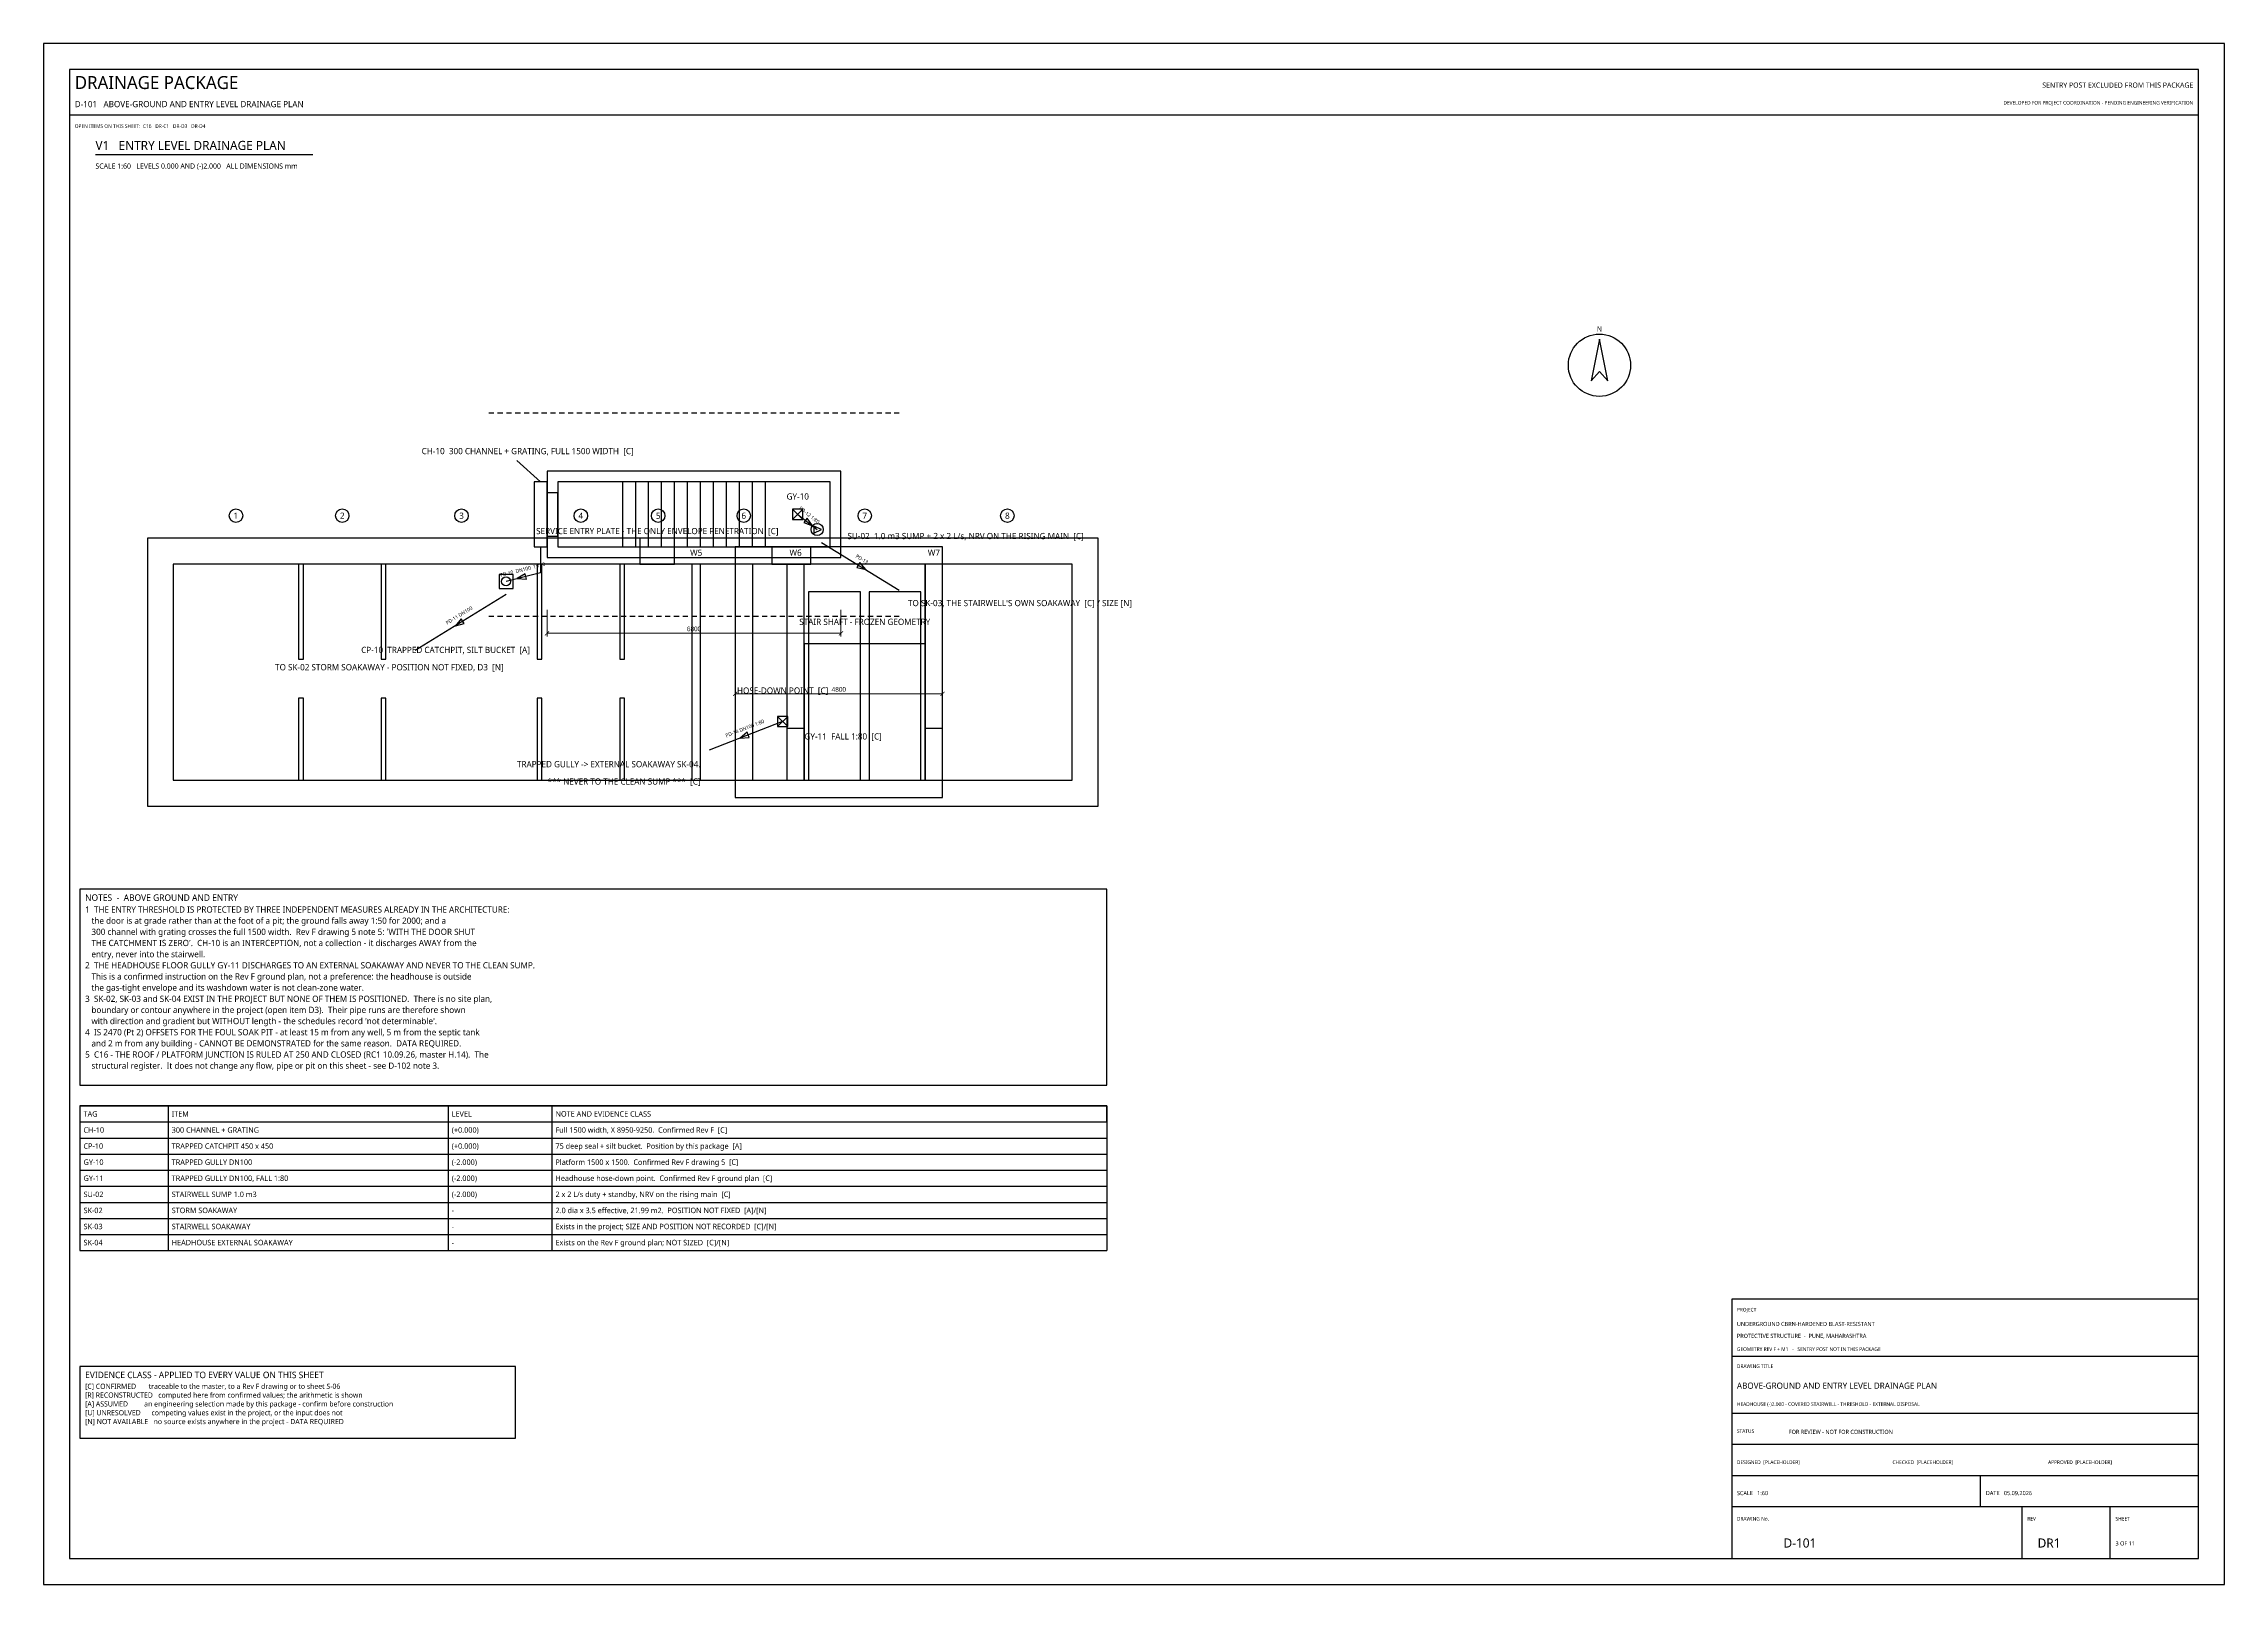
# Model space of a CAD drawing. Header units: millimetres. Extents: x 0 to 841, y 0 to 594.
import ezdxf
from ezdxf.enums import TextEntityAlignment as Align

# ---------------------------------------------------------------- set-up
doc = ezdxf.new("R2010")
doc.units = ezdxf.units.MM
for name, color, linetype in [('M-ARCH', 8, 'Continuous'), ('M-ARCH-HIDDEN', 8, 'Continuous'), ('M-CALLOUT', 2, 'Continuous'), ('M-EXISTING', 8, 'Continuous'), ('M-FLAG', 1, 'Continuous'), ('M-GRID', 5, 'Continuous'), ('M-STRUCT', 7, 'Continuous'), ('M-TABLE', 7, 'Continuous'), ('M-TEXT', 7, 'Continuous'), ('M-TITLE', 7, 'Continuous'), ('P-DRAIN-RISING', 2, 'Continuous'), ('P-DRAIN-STORM', 5, 'Continuous'), ('P-DRAIN-WASTE', 3, 'Continuous'), ('P-EQUIP', 2, 'Continuous'), ('P-FLOW', 1, 'Continuous'), ('S-CALLOUT', 2, 'Continuous'), ('S-DIM', 4, 'Continuous'), ('S-NOTE', 7, 'Continuous'), ('S-TEXT', 7, 'Continuous'), ('S-TITLE', 7, 'Continuous')]:
    doc.layers.add(name, color=color, linetype=linetype)
doc.styles.add('OpenSans', font='OpenSans-Regular.ttf')
doc.dimstyles.new('SC-DIM', dxfattribs={"dimtxt": 1.8, "dimasz": 1.6, "dimexe": 1.2, "dimexo": 1, "dimgap": 0.8, "dimtad": 1, "dimdec": 0, "dimblk": 'ARCHTICK', "dimcen": 2.5, "dimclrd": 4, "dimclre": 4, "dimclrt": 4, "dimazin": 3, "dimtfac": 1, "dimtmove": 0, "dimatfit": 3, "dimlwd": 13, "dimlwe": 13})

# ---------------------------------------------------------------- blocks, each defined once
blk = doc.blocks.new('_ARCHTICK')
at = {"color": 0, "linetype": 'BYBLOCK', "const_width": 0.15}
blk.add_lwpolyline([(-0.5, -0.5), (0.5, 0.5)], dxfattribs=at)
blk = doc.blocks.new('CHAMBER')
at = {"layer": 'P-EQUIP'}
blk.add_lwpolyline([(-3, -3), (3, -3), (3, 3), (-3, 3)], close=True, dxfattribs=at)
blk.add_circle((0, 0), 1.9, dxfattribs=at)
blk = doc.blocks.new('GULLY')
at = {"layer": 'P-EQUIP'}
for p, q in [((-2.2, -2.2), (2.2, 2.2)), ((-2.2, 2.2), (2.2, -2.2))]:
    blk.add_line(p, q, dxfattribs=at)
blk.add_lwpolyline([(-2.2, -2.2), (2.2, -2.2), (2.2, 2.2), (-2.2, 2.2)], close=True, dxfattribs=at)
blk = doc.blocks.new('PUMP')
at = {"layer": 'P-EQUIP'}
blk.add_lwpolyline([(-1.5, -1.5), (1.9, 0), (-1.5, 1.5)], close=True, dxfattribs=at)
blk.add_circle((0, 0), 2.6, dxfattribs=at)
blk = doc.blocks.new('NORTH')
at = {"layer": 'S-TITLE'}
blk.add_lwpolyline([(0, 10), (-3.2, -6), (0, -2.4), (3.2, -6), (0, 10)], close=True, dxfattribs=at)
blk.add_circle((0, 0), 12, dxfattribs=at)

msp = doc.modelspace()

# ---------------------------------------------------------------- linework, layer by layer
at = {"layer": 'M-ARCH'}
for p, q in [((223.333, 400), (223.333, 425)), ((228.333, 400), (228.333, 425)), ((233.333, 400), (233.333, 425)), ((238.333, 400), (238.333, 425)), ((243.333, 400), (243.333, 425)), ((248.333, 400), (248.333, 425)), ((253.333, 400), (253.333, 425)), ((258.333, 400), (258.333, 425)), ((263.333, 400), (263.333, 425)), ((268.333, 400), (268.333, 425)), ((273.333, 400), (273.333, 425)), ((278.333, 400), (278.333, 425))]:
    msp.add_line(p, q, dxfattribs=at)
at = {"layer": 'M-ARCH-HIDDEN'}
for p, q in [((40, 403.333), (40, 401.333)), ((40, 399.933), (40, 397.933)), ((40, 396.533), (40, 394.533)), ((42.867, 403.333), (40.867, 403.333)), ((46.267, 403.333), (44.267, 403.333)), ((49.667, 403.333), (47.667, 403.333)), ((53.067, 403.333), (51.067, 403.333)), ((56.467, 403.333), (54.467, 403.333)), ((59.867, 403.333), (57.867, 403.333)), ((63.267, 403.333), (61.267, 403.333)), ((66.667, 403.333), (64.667, 403.333)), ((70.067, 403.333), (68.067, 403.333)), ((73.467, 403.333), (71.467, 403.333)), ((76.867, 403.333), (74.867, 403.333)), ((80.267, 403.333), (78.267, 403.333)), ((83.667, 403.333), (81.667, 403.333)), ((87.067, 403.333), (85.067, 403.333)), ((90.467, 403.333), (88.467, 403.333)), ((93.867, 403.333), (91.867, 403.333)), ((97.267, 403.333), (95.267, 403.333)), ((100.667, 403.333), (98.667, 403.333)), ((104.067, 403.333), (102.067, 403.333)), ((107.467, 403.333), (105.467, 403.333)), ((110.867, 403.333), (108.867, 403.333)), ((114.267, 403.333), (112.267, 403.333)), ((117.667, 403.333), (115.667, 403.333)), ((121.067, 403.333), (119.067, 403.333)), ((124.467, 403.333), (122.467, 403.333)), ((127.867, 403.333), (125.867, 403.333)), ((131.267, 403.333), (129.267, 403.333)), ((134.667, 403.333), (132.667, 403.333)), ((138.067, 403.333), (136.067, 403.333)), ((141.467, 403.333), (139.467, 403.333)), ((144.867, 403.333), (142.867, 403.333)), ((148.267, 403.333), (146.267, 403.333)), ((151.667, 403.333), (149.667, 403.333)), ((155.067, 403.333), (153.067, 403.333)), ((158.467, 403.333), (156.467, 403.333)), ((161.867, 403.333), (159.867, 403.333)), ((165.267, 403.333), (163.267, 403.333)), ((168.667, 403.333), (166.667, 403.333)), ((172.067, 403.333), (170.067, 403.333)), ((175.467, 403.333), (173.467, 403.333)), ((178.867, 403.333), (176.867, 403.333)), ((182.267, 403.333), (180.267, 403.333)), ((185.667, 403.333), (183.667, 403.333)), ((189.067, 403.333), (187.067, 403.333)), ((192.467, 403.333), (190.467, 403.333)), ((195.867, 403.333), (193.867, 403.333)), ((199.267, 403.333), (197.267, 403.333)), ((202.667, 403.333), (200.667, 403.333)), ((206.067, 403.333), (204.067, 403.333)), ((209.467, 403.333), (207.467, 403.333)), ((212.867, 403.333), (210.867, 403.333)), ((216.267, 403.333), (214.267, 403.333)), ((219.667, 403.333), (217.667, 403.333)), ((223.067, 403.333), (221.067, 403.333)), ((226.467, 403.333), (224.467, 403.333)), ((229.867, 403.333), (227.867, 403.333)), ((233.267, 403.333), (231.267, 403.333)), ((236.667, 403.333), (234.667, 403.333)), ((240.067, 403.333), (238.067, 403.333)), ((243.467, 403.333), (241.467, 403.333)), ((246.867, 403.333), (244.867, 403.333)), ((250.267, 403.333), (248.267, 403.333)), ((253.667, 403.333), (251.667, 403.333)), ((257.067, 403.333), (255.067, 403.333)), ((260.467, 403.333), (258.467, 403.333)), ((263.867, 403.333), (261.867, 403.333)), ((267.267, 403.333), (265.267, 403.333)), ((270.667, 403.333), (268.667, 403.333)), ((274.067, 403.333), (272.067, 403.333)), ((277.467, 403.333), (275.467, 403.333)), ((280.867, 403.333), (278.867, 403.333)), ((284.267, 403.333), (282.267, 403.333)), ((287.667, 403.333), (285.667, 403.333)), ((291.067, 403.333), (289.067, 403.333)), ((294.467, 403.333), (292.467, 403.333)), ((297.867, 403.333), (295.867, 403.333)), ((301.267, 403.333), (299.267, 403.333)), ((304.667, 403.333), (302.667, 403.333)), ((308.067, 403.333), (306.067, 403.333)), ((311.467, 403.333), (309.467, 403.333)), ((314.867, 403.333), (312.867, 403.333)), ((318.267, 403.333), (316.267, 403.333)), ((321.667, 403.333), (319.667, 403.333)), ((325.067, 403.333), (323.067, 403.333)), ((328.467, 403.333), (326.467, 403.333)), ((331.867, 403.333), (329.867, 403.333)), ((335.267, 403.333), (333.267, 403.333)), ((338.667, 403.333), (336.667, 403.333)), ((342.067, 403.333), (340.067, 403.333)), ((345.467, 403.333), (343.467, 403.333)), ((348.867, 403.333), (346.867, 403.333)), ((352.267, 403.333), (350.267, 403.333)), ((355.667, 403.333), (353.667, 403.333)), ((359.067, 403.333), (357.067, 403.333)), ((362.467, 403.333), (360.467, 403.333)), ((365.867, 403.333), (363.867, 403.333)), ((369.267, 403.333), (367.267, 403.333)), ((372.667, 403.333), (370.667, 403.333)), ((376.067, 403.333), (374.067, 403.333)), ((379.467, 403.333), (377.467, 403.333)), ((382.867, 403.333), (380.867, 403.333)), ((386.267, 403.333), (384.267, 403.333)), ((389.667, 403.333), (387.667, 403.333)), ((393.067, 403.333), (391.067, 403.333)), ((396.467, 403.333), (394.467, 403.333)), ((399.867, 403.333), (397.867, 403.333)), ((403.267, 403.333), (401.267, 403.333)), ((406.667, 403.333), (404.667, 403.333)), ((406.667, 402), (406.667, 403.333)), ((406.667, 398.6), (406.667, 400.6)), ((406.667, 395.2), (406.667, 397.2)), ((40, 393.133), (40, 391.133)), ((40, 389.733), (40, 387.733)), ((406.667, 391.8), (406.667, 393.8)), ((406.667, 388.4), (406.667, 390.4)), ((406.667, 385), (406.667, 387)), ((40, 386.333), (40, 384.333)), ((40, 382.933), (40, 380.933)), ((40, 379.533), (40, 377.533)), ((406.667, 381.6), (406.667, 383.6)), ((406.667, 378.2), (406.667, 380.2)), ((40, 376.133), (40, 374.133)), ((40, 372.733), (40, 370.733)), ((406.667, 374.8), (406.667, 376.8)), ((406.667, 371.4), (406.667, 373.4)), ((40, 369.333), (40, 367.333)), ((40, 365.933), (40, 363.933)), ((40, 362.533), (40, 360.533)), ((406.667, 368), (406.667, 370)), ((406.667, 364.6), (406.667, 366.6)), ((406.667, 361.2), (406.667, 363.2)), ((40, 359.133), (40, 357.133)), ((40, 355.733), (40, 353.733)), ((406.667, 357.8), (406.667, 359.8)), ((406.667, 354.4), (406.667, 356.4)), ((40, 352.333), (40, 350.333)), ((40, 348.933), (40, 346.933)), ((40, 345.533), (40, 343.533)), ((406.667, 351), (406.667, 353)), ((406.667, 347.6), (406.667, 349.6)), ((406.667, 344.2), (406.667, 346.2)), ((40, 342.133), (40, 340.133)), ((40, 338.733), (40, 336.733)), ((406.667, 340.8), (406.667, 342.8)), ((406.667, 337.4), (406.667, 339.4)), ((40, 335.333), (40, 333.333)), ((40, 331.933), (40, 329.933)), ((40, 328.533), (40, 326.533)), ((406.667, 334), (406.667, 336)), ((406.667, 330.6), (406.667, 332.6)), ((406.667, 327.2), (406.667, 329.2)), ((40, 325.133), (40, 323.133)), ((40, 321.733), (40, 319.733)), ((406.667, 323.8), (406.667, 325.8)), ((406.667, 320.4), (406.667, 322.4)), ((40, 318.333), (40, 316.333)), ((40, 314.933), (40, 312.933)), ((40, 311.533), (40, 309.533)), ((406.667, 317), (406.667, 319)), ((406.667, 313.6), (406.667, 315.6)), ((406.667, 310.2), (406.667, 312.2)), ((40, 308.133), (40, 306.133)), ((40, 304.733), (40, 302.733)), ((406.667, 306.8), (406.667, 308.8)), ((406.667, 303.4), (406.667, 305.4)), ((40, 301.333), (40, 300)), ((40, 300), (42, 300)), ((43.4, 300), (45.4, 300)), ((46.8, 300), (48.8, 300)), ((50.2, 300), (52.2, 300)), ((53.6, 300), (55.6, 300)), ((57, 300), (59, 300)), ((60.4, 300), (62.4, 300)), ((63.8, 300), (65.8, 300)), ((67.2, 300), (69.2, 300)), ((70.6, 300), (72.6, 300)), ((74, 300), (76, 300)), ((77.4, 300), (79.4, 300)), ((80.8, 300), (82.8, 300)), ((84.2, 300), (86.2, 300)), ((87.6, 300), (89.6, 300)), ((91, 300), (93, 300)), ((94.4, 300), (96.4, 300)), ((97.8, 300), (99.8, 300)), ((101.2, 300), (103.2, 300)), ((104.6, 300), (106.6, 300)), ((108, 300), (110, 300)), ((111.4, 300), (113.4, 300)), ((114.8, 300), (116.8, 300)), ((118.2, 300), (120.2, 300)), ((121.6, 300), (123.6, 300)), ((125, 300), (127, 300)), ((128.4, 300), (130.4, 300)), ((131.8, 300), (133.8, 300)), ((135.2, 300), (137.2, 300)), ((138.6, 300), (140.6, 300)), ((142, 300), (144, 300)), ((145.4, 300), (147.4, 300)), ((148.8, 300), (150.8, 300)), ((152.2, 300), (154.2, 300)), ((155.6, 300), (157.6, 300)), ((159, 300), (161, 300)), ((162.4, 300), (164.4, 300)), ((165.8, 300), (167.8, 300)), ((169.2, 300), (171.2, 300)), ((172.6, 300), (174.6, 300)), ((176, 300), (178, 300)), ((179.4, 300), (181.4, 300)), ((182.8, 300), (184.8, 300)), ((186.2, 300), (188.2, 300)), ((189.6, 300), (191.6, 300)), ((193, 300), (195, 300)), ((196.4, 300), (198.4, 300)), ((199.8, 300), (201.8, 300)), ((203.2, 300), (205.2, 300)), ((206.6, 300), (208.6, 300)), ((210, 300), (212, 300)), ((213.4, 300), (215.4, 300)), ((216.8, 300), (218.8, 300)), ((220.2, 300), (222.2, 300)), ((223.6, 300), (225.6, 300)), ((227, 300), (229, 300)), ((230.4, 300), (232.4, 300)), ((233.8, 300), (235.8, 300)), ((237.2, 300), (239.2, 300)), ((240.6, 300), (242.6, 300)), ((244, 300), (246, 300)), ((247.4, 300), (249.4, 300)), ((250.8, 300), (252.8, 300)), ((254.2, 300), (256.2, 300)), ((257.6, 300), (259.6, 300)), ((261, 300), (263, 300)), ((264.4, 300), (266.4, 300)), ((267.8, 300), (269.8, 300)), ((271.2, 300), (273.2, 300)), ((274.6, 300), (276.6, 300)), ((278, 300), (280, 300)), ((281.4, 300), (283.4, 300)), ((284.8, 300), (286.8, 300)), ((288.2, 300), (290.2, 300)), ((291.6, 300), (293.6, 300)), ((295, 300), (297, 300)), ((298.4, 300), (300.4, 300)), ((301.8, 300), (303.8, 300)), ((305.2, 300), (307.2, 300)), ((308.6, 300), (310.6, 300)), ((312, 300), (314, 300)), ((315.4, 300), (317.4, 300)), ((318.8, 300), (320.8, 300)), ((322.2, 300), (324.2, 300)), ((325.6, 300), (327.6, 300)), ((329, 300), (331, 300)), ((332.4, 300), (334.4, 300)), ((335.8, 300), (337.8, 300)), ((339.2, 300), (341.2, 300)), ((342.6, 300), (344.6, 300)), ((346, 300), (348, 300)), ((349.4, 300), (351.4, 300)), ((352.8, 300), (354.8, 300)), ((356.2, 300), (358.2, 300)), ((359.6, 300), (361.6, 300)), ((363, 300), (365, 300)), ((366.4, 300), (368.4, 300)), ((369.8, 300), (371.8, 300)), ((373.2, 300), (375.2, 300)), ((376.6, 300), (378.6, 300)), ((380, 300), (382, 300)), ((383.4, 300), (385.4, 300)), ((386.8, 300), (388.8, 300)), ((390.2, 300), (392.2, 300)), ((393.6, 300), (395.6, 300)), ((397, 300), (399, 300)), ((400.4, 300), (402.4, 300)), ((403.8, 300), (405.8, 300)), ((406.667, 300), (406.667, 302))]:
    msp.add_line(p, q, dxfattribs=at)
for points in [[(40, 300), (406.667, 300), (406.667, 403.333), (40, 403.333)], [(50, 310), (396.667, 310), (396.667, 393.333), (50, 393.333)], [(98.333, 356.667), (100.167, 356.667), (100.167, 393.333), (98.333, 393.333)], [(130.167, 356.667), (132, 356.667), (132, 393.333), (130.167, 393.333)], [(190.333, 356.667), (192.167, 356.667), (192.167, 393.333), (190.333, 393.333)], [(222.167, 356.667), (224, 356.667), (224, 393.333), (222.167, 393.333)], [(250, 310), (253.333, 310), (253.333, 393.333), (250, 393.333)], [(286.667, 310), (293.333, 310), (293.333, 393.333), (286.667, 393.333)], [(340, 310), (346.667, 310), (346.667, 393.333), (340, 393.333)], [(295, 310), (315, 310), (315, 382.667), (295, 382.667)], [(318.333, 310), (338.333, 310), (338.333, 382.667), (318.333, 382.667)], [(293.333, 310), (340, 310), (340, 362.667), (293.333, 362.667)], [(98.333, 310), (100.167, 310), (100.167, 341.667), (98.333, 341.667)], [(130.167, 310), (132, 310), (132, 341.667), (130.167, 341.667)], [(190.333, 310), (192.167, 310), (192.167, 341.667), (190.333, 341.667)], [(222.167, 310), (224, 310), (224, 341.667), (222.167, 341.667)]]:
    msp.add_lwpolyline(points, close=True, dxfattribs=at)
at = {"layer": 'M-EXISTING'}
for p, q in [((171.667, 451.667), (173.667, 451.667)), ((175.067, 451.667), (177.067, 451.667)), ((178.467, 451.667), (180.467, 451.667)), ((181.867, 451.667), (183.867, 451.667)), ((185.267, 451.667), (187.267, 451.667)), ((188.667, 451.667), (190.667, 451.667)), ((192.067, 451.667), (194.067, 451.667)), ((195.467, 451.667), (197.467, 451.667)), ((198.867, 451.667), (200.867, 451.667)), ((202.267, 451.667), (204.267, 451.667)), ((205.667, 451.667), (207.667, 451.667)), ((209.067, 451.667), (211.067, 451.667)), ((212.467, 451.667), (214.467, 451.667)), ((215.867, 451.667), (217.867, 451.667)), ((219.267, 451.667), (221.267, 451.667)), ((222.667, 451.667), (224.667, 451.667)), ((226.067, 451.667), (228.067, 451.667)), ((229.467, 451.667), (231.467, 451.667)), ((232.867, 451.667), (234.867, 451.667)), ((236.267, 451.667), (238.267, 451.667)), ((239.667, 451.667), (241.667, 451.667)), ((243.067, 451.667), (245.067, 451.667)), ((246.467, 451.667), (248.467, 451.667)), ((249.867, 451.667), (251.867, 451.667)), ((253.267, 451.667), (255.267, 451.667)), ((256.667, 451.667), (258.667, 451.667)), ((260.067, 451.667), (262.067, 451.667)), ((263.467, 451.667), (265.467, 451.667)), ((266.867, 451.667), (268.867, 451.667)), ((270.267, 451.667), (272.267, 451.667)), ((273.667, 451.667), (275.667, 451.667)), ((277.067, 451.667), (279.067, 451.667)), ((280.467, 451.667), (282.467, 451.667)), ((283.867, 451.667), (285.867, 451.667)), ((287.267, 451.667), (289.267, 451.667)), ((290.667, 451.667), (292.667, 451.667)), ((294.067, 451.667), (296.067, 451.667)), ((297.467, 451.667), (299.467, 451.667)), ((300.867, 451.667), (302.867, 451.667)), ((304.267, 451.667), (306.267, 451.667)), ((307.667, 451.667), (309.667, 451.667)), ((311.067, 451.667), (313.067, 451.667)), ((314.467, 451.667), (316.467, 451.667)), ((317.867, 451.667), (319.867, 451.667)), ((321.267, 451.667), (323.267, 451.667)), ((324.667, 451.667), (326.667, 451.667)), ((328.067, 451.667), (330, 451.667)), ((171.667, 373.333), (173.667, 373.333)), ((175.067, 373.333), (177.067, 373.333)), ((178.467, 373.333), (180.467, 373.333)), ((181.867, 373.333), (183.867, 373.333)), ((185.267, 373.333), (187.267, 373.333)), ((188.667, 373.333), (190.667, 373.333)), ((192.067, 373.333), (194.067, 373.333)), ((195.467, 373.333), (197.467, 373.333)), ((198.867, 373.333), (200.867, 373.333)), ((202.267, 373.333), (204.267, 373.333)), ((205.667, 373.333), (207.667, 373.333)), ((209.067, 373.333), (211.067, 373.333)), ((212.467, 373.333), (214.467, 373.333)), ((215.867, 373.333), (217.867, 373.333)), ((219.267, 373.333), (221.267, 373.333)), ((222.667, 373.333), (224.667, 373.333)), ((226.067, 373.333), (228.067, 373.333)), ((229.467, 373.333), (231.467, 373.333)), ((232.867, 373.333), (234.867, 373.333)), ((236.267, 373.333), (238.267, 373.333)), ((239.667, 373.333), (241.667, 373.333)), ((243.067, 373.333), (245.067, 373.333)), ((246.467, 373.333), (248.467, 373.333)), ((249.867, 373.333), (251.867, 373.333)), ((253.267, 373.333), (255.267, 373.333)), ((256.667, 373.333), (258.667, 373.333)), ((260.067, 373.333), (262.067, 373.333)), ((263.467, 373.333), (265.467, 373.333)), ((266.867, 373.333), (268.867, 373.333)), ((270.267, 373.333), (272.267, 373.333)), ((273.667, 373.333), (275.667, 373.333)), ((277.067, 373.333), (279.067, 373.333)), ((280.467, 373.333), (282.467, 373.333)), ((283.867, 373.333), (285.867, 373.333)), ((287.267, 373.333), (289.267, 373.333)), ((290.667, 373.333), (292.667, 373.333)), ((294.067, 373.333), (296.067, 373.333)), ((297.467, 373.333), (299.467, 373.333)), ((300.867, 373.333), (302.867, 373.333)), ((304.267, 373.333), (306.267, 373.333)), ((307.667, 373.333), (309.667, 373.333)), ((311.067, 373.333), (313.067, 373.333)), ((314.467, 373.333), (316.467, 373.333)), ((317.867, 373.333), (319.867, 373.333)), ((321.267, 373.333), (323.267, 373.333)), ((324.667, 373.333), (326.667, 373.333)), ((328.067, 373.333), (330, 373.333))]:
    msp.add_line(p, q, dxfattribs=at)
at = {"layer": 'M-FLAG'}
for points in [[(194.167, 404.167), (198.333, 404.167), (198.333, 420.833), (194.167, 420.833)], [(280.833, 393.333), (295.833, 393.333), (295.833, 400), (280.833, 400)], [(286.667, 310), (293.333, 310), (293.333, 330), (286.667, 330)], [(340, 310), (346.667, 310), (346.667, 330), (340, 330)]]:
    msp.add_lwpolyline(points, close=True, dxfattribs=at)
at = {"layer": 'M-GRID'}
for centre in [(74.167, 412), (115.167, 412), (161.167, 412), (207.167, 412), (237, 412), (270, 412), (316.667, 412), (371.667, 412)]:
    msp.add_circle(centre, 2.6, dxfattribs=at)
at = {"layer": 'M-STRUCT'}
for points in [[(194.167, 395.833), (307.5, 395.833), (307.5, 429.167), (194.167, 429.167)], [(198.333, 400), (303.333, 400), (303.333, 425), (198.333, 425)], [(266.667, 303.333), (346.667, 303.333), (346.667, 400), (266.667, 400)], [(273.333, 310), (340, 310), (340, 393.333), (273.333, 393.333)]]:
    msp.add_lwpolyline(points, close=True, dxfattribs=at)
at = {"layer": 'M-TABLE'}
for p, q in [((14, 184.475), (410, 184.475)), ((14, 184.475), (14, 128.675)), ((48, 184.475), (48, 128.675)), ((156, 184.475), (156, 128.675)), ((196, 184.475), (196, 128.675)), ((410, 184.475), (410, 128.675)), ((14, 172.075), (410, 172.075)), ((14, 165.875), (410, 165.875)), ((14, 159.675), (410, 159.675)), ((14, 153.475), (410, 153.475)), ((14, 147.275), (410, 147.275)), ((14, 141.075), (410, 141.075)), ((14, 134.875), (410, 134.875)), ((14, 128.675), (410, 128.675))]:
    msp.add_line(p, q, dxfattribs=at)
msp.add_lwpolyline([(14, 178.275), (410, 178.275), (410, 184.475), (14, 184.475)], close=True, dxfattribs=at)
at = {"layer": 'M-TITLE'}
for p, q in [((10, 566.5), (831, 566.5)), ((651, 88), (831, 88)), ((651, 66), (831, 66)), ((651, 54), (831, 54)), ((651, 42), (831, 42)), ((747, 30), (747, 42)), ((651, 30), (831, 30)), ((763, 10), (763, 30)), ((797, 10), (797, 30))]:
    msp.add_line(p, q, dxfattribs=at)
msp.add_lwpolyline([(651, 10), (831, 10), (831, 110), (651, 110)], close=True, dxfattribs=at)
at = {"layer": 'P-DRAIN-RISING'}
msp.add_lwpolyline([(229.967, 393.333), (243.3, 393.333), (243.3, 403.333), (229.967, 403.333)], close=True, dxfattribs=at)
msp.add_lwpolyline([(300, 401.667), (330, 383.333)], dxfattribs=at)
at = {"layer": 'P-DRAIN-STORM'}
msp.add_lwpolyline([(189.167, 400), (194.167, 400), (194.167, 425), (189.167, 425)], close=True, dxfattribs=at)
for points in [[(290.833, 412.5), (298.333, 406.667)], [(191.667, 400), (191.667, 390), (178.333, 386.667)], [(178.333, 381.667), (143.333, 360)]]:
    msp.add_lwpolyline(points, dxfattribs=at)
at = {"layer": 'P-DRAIN-WASTE'}
msp.add_lwpolyline([(285, 332.667), (256.667, 321.667)], dxfattribs=at)
at = {"layer": 'P-FLOW'}
for points in [[(296.478, 408.11), (294.489, 411.025), (293.162, 409.32)], [(182.672, 387.751), (186.193, 387.518), (185.669, 389.614)], [(317.048, 391.249), (314.744, 393.922), (313.618, 392.079)], [(158.793, 369.57), (162.218, 370.42), (161.081, 372.257)], [(268.596, 326.298), (272.119, 326.507), (271.337, 328.521)]]:
    msp.add_lwpolyline(points, close=True, dxfattribs=at)
at = {"layer": 'S-TITLE'}
msp.add_line((20, 551.2), (103.831, 551.2), dxfattribs=at)
for points in [[(0, 0), (841, 0), (841, 594), (0, 594)], [(10, 10), (831, 10), (831, 584), (10, 584)], [(14, 192.475), (410, 192.475), (410, 268), (14, 268)], [(14, 56.375), (182, 56.375), (182, 84), (14, 84)]]:
    msp.add_lwpolyline(points, close=True, dxfattribs=at)

# ---------------------------------------------------------------- block references
at = {"xscale": 0.9, "yscale": 0.9}
for name, p in [('GULLY', (290.833, 412.5)), ('PUMP', (298.333, 406.667)), ('CHAMBER', (178.333, 386.667)), ('GULLY', (285, 332.667))]:
    msp.add_blockref(name, p, dxfattribs=at)
at = {"layer": 'M-TITLE'}
msp.add_blockref('NORTH', (600, 470), dxfattribs=at)

# ---------------------------------------------------------------- texts
at = {"layer": 'M-CALLOUT', "style": 'OpenSans'}
for s, rotation, p in [('PD-12 1:80', -37.874984, (294.583, 411.383)), ('PD-13', -31.429566, (315, 394.3)), ('PD-10  DN100  1:100', -345.963757, (185, 390.133)), ('PD-11 DN100', -328.24052, (160.833, 372.633)), ('PD-14 DN100 1:80', -338.78203, (270.833, 328.967))]:
    msp.add_text(s, height=1.4, rotation=rotation, dxfattribs=at).set_placement(p, align=Align.BOTTOM_CENTER)
at = {"layer": 'M-FLAG', "style": 'OpenSans'}
for s, height, p in [('DEVELOPED FOR PROJECT COORDINATION - PENDING ENGINEERING VERIFICATION', 1.4, (829, 570.5)), ('SENTRY POST EXCLUDED FROM THIS PACKAGE', 2, (829, 577)), ('TRAPPED GULLY -> EXTERNAL SOAKAWAY SK-04.', 2.4, (253.333, 315)), ('*** NEVER TO THE CLEAN SUMP ***  [C]', 2.4, (253.333, 308.333))]:
    msp.add_text(s, height=height, dxfattribs=at).set_placement(p, align=Align.RIGHT)
for s, height, p in [('OPEN ITEMS ON THIS SHEET:  C16   DR-C1   DR-D3   DR-D4', 1.4, (12, 561.5)), ('FOR REVIEW - NOT FOR CONSTRUCTION', 1.6, (673, 58))]:
    msp.add_text(s, height=height, dxfattribs=at).set_placement(p)
for s, p in [('SERVICE ENTRY PLATE - THE ONLY ENVELOPE PENETRATION  [C]', (236.667, 404.167)), ('TO SK-02 STORM SOAKAWAY - POSITION NOT FIXED, D3  [N]', (133.333, 351.667))]:
    msp.add_text(s, height=2.4, dxfattribs=at).set_placement(p, align=Align.BOTTOM_CENTER)
msp.add_text("TO SK-03, THE STAIRWELL'S OWN SOAKAWAY  [C] / SIZE [N]", height=2.4, dxfattribs=at).set_placement((333.333, 378.333), align=Align.MIDDLE_LEFT)
at = {"layer": 'M-GRID', "style": 'OpenSans'}
for s, p in [('1', (74.167, 412)), ('2', (115.167, 412)), ('3', (161.167, 412)), ('4', (207.167, 412)), ('5', (237, 412)), ('6', (270, 412)), ('7', (316.667, 412)), ('8', (371.667, 412))]:
    msp.add_text(s, height=2.4, dxfattribs=at).set_placement(p, align=Align.MIDDLE_CENTER)
at = {"layer": 'M-TABLE', "style": 'OpenSans'}
for s, p in [('TAG', (15.4, 180.325)), ('ITEM', (49.4, 180.325)), ('LEVEL', (157.4, 180.325)), ('NOTE AND EVIDENCE CLASS', (197.4, 180.325)), ('CH-10', (15.4, 174.125)), ('CP-10', (15.4, 167.925)), ('TRAPPED CATCHPIT 450 x 450', (49.4, 167.925)), ('300 CHANNEL + GRATING', (49.4, 174.125)), ('(+0.000)', (157.4, 174.125)), ('(+0.000)', (157.4, 167.925)), ('75 deep seal + silt bucket.  Position by this package  [A]', (197.4, 167.925)), ('Full 1500 width, X 8950-9250.  Confirmed Rev F  [C]', (197.4, 174.125)), ('GY-10', (15.4, 161.725)), ('TRAPPED GULLY DN100', (49.4, 161.725)), ('(-2.000)', (157.4, 161.725)), ('Platform 1500 x 1500.  Confirmed Rev F drawing 5  [C]', (197.4, 161.725)), ('SU-02', (15.4, 149.325)), ('GY-11', (15.4, 155.525)), ('TRAPPED GULLY DN100, FALL 1:80', (49.4, 155.525)), ('STAIRWELL SUMP 1.0 m3', (49.4, 149.325)), ('(-2.000)', (157.4, 155.525)), ('(-2.000)', (157.4, 149.325)), ('2 x 2 L/s duty + standby, NRV on the rising main  [C]', (197.4, 149.325)), ('Headhouse hose-down point.  Confirmed Rev F ground plan  [C]', (197.4, 155.525)), ('SK-02', (15.4, 143.125)), ('STORM SOAKAWAY', (49.4, 143.125)), ('-', (157.4, 143.125)), ('2.0 dia x 3.5 effective, 21.99 m2.  POSITION NOT FIXED  [A]/[N]', (197.4, 143.125)), ('SK-03', (15.4, 136.925)), ('STAIRWELL SOAKAWAY', (49.4, 136.925)), ('-', (157.4, 136.925)), ('Exists in the project; SIZE AND POSITION NOT RECORDED  [C]/[N]', (197.4, 136.925)), ('SK-04', (15.4, 130.725)), ('HEADHOUSE EXTERNAL SOAKAWAY', (49.4, 130.725)), ('-', (157.4, 130.725)), ('Exists on the Rev F ground plan; NOT SIZED  [C]/[N]', (197.4, 130.725))]:
    msp.add_text(s, height=2.1, dxfattribs=at).set_placement(p)
at = {"layer": 'M-TEXT', "style": 'OpenSans'}
for s, p in [('W5', (251.667, 395.833)), ('W6', (290, 395.833)), ('W7', (343.333, 395.833)), ('STAIR SHAFT - FROZEN GEOMETRY', (316.667, 369.167)), ('HOSE-DOWN POINT  [C]', (285, 342.667))]:
    msp.add_text(s, height=2.4, dxfattribs=at).set_placement(p, align=Align.BOTTOM_CENTER)
at = {"layer": 'M-TITLE', "style": 'OpenSans'}
for s, height, p in [('DRAINAGE PACKAGE', 5, (12, 576.5)), ('D-101   ABOVE-GROUND AND ENTRY LEVEL DRAINAGE PLAN', 2.4, (12, 569.5)), ('PROJECT', 1.4, (653, 105.2)), ('UNDERGROUND CBRN-HARDENED BLAST-RESISTANT', 1.6, (653, 99.6)), ('PROTECTIVE STRUCTURE  -  PUNE, MAHARASHTRA', 1.6, (653, 95)), ('GEOMETRY REV F + M1   -   SENTRY POST NOT IN THIS PACKAGE', 1.4, (653, 90)), ('DRAWING TITLE', 1.4, (653, 83.4)), ('ABOVE-GROUND AND ENTRY LEVEL DRAINAGE PLAN', 2.4, (653, 75.4)), ('HEADHOUSE (-)2.000 - COVERED STAIRWELL - THRESHOLD - EXTERNAL DISPOSAL', 1.4, (653, 68.8)), ('STATUS', 1.4, (653, 58.4)), ('DESIGNED  [PLACEHOLDER]', 1.4, (653, 46.4)), ('CHECKED  [PLACEHOLDER]', 1.4, (713, 46.4)), ('APPROVED  [PLACEHOLDER]', 1.4, (773, 46.4)), ('SCALE   1:60', 1.6, (653, 34.4)), ('DATE   05.09.2026', 1.6, (749, 34.4)), ('DRAWING No.', 1.4, (653, 24.6)), ('REV', 1.4, (765, 24.6)), ('SHEET', 1.4, (799, 24.6)), ('D-101', 3.5, (671, 14.2)), ('DR1', 3.5, (769, 14.2)), ('3 OF 11', 1.6, (799, 15))]:
    msp.add_text(s, height=height, dxfattribs=at).set_placement(p)
msp.add_text('N', height=2, dxfattribs=at).set_placement((600, 484), align=Align.MIDDLE_CENTER)
at = {"layer": 'P-DRAIN-STORM', "style": 'OpenSans'}
msp.add_text('CH-10  300 CHANNEL + GRATING, FULL 1500 WIDTH  [C]', height=2.4, dxfattribs=at).set_placement((186.667, 435), align=Align.BOTTOM_CENTER)
at = {"layer": 'P-EQUIP', "style": 'OpenSans'}
for s, p in [('GY-10', (290.833, 417.5)), ('CP-10  TRAPPED CATCHPIT, SILT BUCKET  [A]', (155, 358.333)), ('GY-11  FALL 1:80  [C]', (308.333, 325))]:
    msp.add_text(s, height=2.4, dxfattribs=at).set_placement(p, align=Align.BOTTOM_CENTER)
msp.add_text('SU-02  1.0 m3 SUMP + 2 x 2 L/s, NRV ON THE RISING MAIN  [C]', height=2.4, dxfattribs=at).set_placement((310, 404.167), align=Align.MIDDLE_LEFT)
at = {"layer": 'S-NOTE', "style": 'OpenSans'}
for s, height, p in [('1  THE ENTRY THRESHOLD IS PROTECTED BY THREE INDEPENDENT MEASURES ALREADY IN THE ARCHITECTURE:', 2.4, (16, 258.975)), ('   the door is at grade rather than at the foot of a pit; the ground falls away 1:50 for 2000; and a', 2.4, (16, 254.675)), ("   300 channel with grating crosses the full 1500 width.  Rev F drawing 5 note 5: 'WITH THE DOOR SHUT", 2.4, (16, 250.375)), ("   THE CATCHMENT IS ZERO'.  CH-10 is an INTERCEPTION, not a collection - it discharges AWAY from the", 2.4, (16, 246.075)), ('   entry, never into the stairwell.', 2.4, (16, 241.775)), ('2  THE HEADHOUSE FLOOR GULLY GY-11 DISCHARGES TO AN EXTERNAL SOAKAWAY AND NEVER TO THE CLEAN SUMP.', 2.4, (16, 237.475)), ('   This is a confirmed instruction on the Rev F ground plan, not a preference: the headhouse is outside', 2.4, (16, 233.175)), ('3  SK-02, SK-03 and SK-04 EXIST IN THE PROJECT BUT NONE OF THEM IS POSITIONED.  There is no site plan,', 2.4, (16, 224.575)), ('   the gas-tight envelope and its washdown water is not clean-zone water.', 2.4, (16, 228.875)), ('   boundary or contour anywhere in the project (open item D3).  Their pipe runs are therefore shown', 2.4, (16, 220.275)), ('4  IS 2470 (Pt 2) OFFSETS FOR THE FOUL SOAK PIT - at least 15 m from any well, 5 m from the septic tank', 2.4, (16, 211.675)), ("   with direction and gradient but WITHOUT length - the schedules record 'not determinable'.", 2.4, (16, 215.975)), ('5  C16 - THE ROOF / PLATFORM JUNCTION IS RULED AT 250 AND CLOSED (RC1 10.09.26, master H.14).  The', 2.4, (16, 203.075)), ('   and 2 m from any building - CANNOT BE DEMONSTRATED for the same reason.  DATA REQUIRED.', 2.4, (16, 207.375)), ('   structural register.  It does not change any flow, pipe or pit on this sheet - see D-102 note 3.', 2.4, (16, 198.775)), ('[C] CONFIRMED       traceable to the master, to a Rev F drawing or to sheet S-06', 2, (16, 75.375)), ('[R] RECONSTRUCTED   computed here from confirmed values; the arithmetic is shown', 2, (16, 71.975)), ('[A] ASSUMED         an engineering selection made by this package - confirm before construction', 2, (16, 68.575)), ('[U] UNRESOLVED      competing values exist in the project, or the input does not', 2, (16, 65.175)), ('[N] NOT AVAILABLE   no source exists anywhere in the project - DATA REQUIRED', 2, (16, 61.775))]:
    msp.add_text(s, height=height, dxfattribs=at).set_placement(p)
at = {"layer": 'S-TEXT', "style": 'OpenSans'}
msp.add_text('SCALE 1:60   LEVELS 0.000 AND (-)2.000   ALL DIMENSIONS mm', height=2, dxfattribs=at).set_placement((20, 545.8))
at = {"layer": 'S-TITLE', "style": 'OpenSans'}
for s, height, p in [('V1   ENTRY LEVEL DRAINAGE PLAN', 3.5, (20, 553)), ('NOTES  -  ABOVE GROUND AND ENTRY', 2.5, (16, 263.5)), ('EVIDENCE CLASS - APPLIED TO EVERY VALUE ON THIS SHEET', 2.5, (16, 79.5))]:
    msp.add_text(s, height=height, dxfattribs=at).set_placement(p)

# ---------------------------------------------------------------- dimensions: what is measured, and where the dimension line sits
at = {"layer": 'S-DIM'}
for base, p1, p2 in [((194.167, 366.667), (194.167, 376.667), (307.5, 376.667)), ((266.667, 343.333), (266.667, 353.333), (346.667, 353.333))]:
    msp.add_linear_dim(base=base, p1=p1, p2=p2, dimstyle='SC-DIM', override={"dimlfac": 60}, dxfattribs=at).render()

# ---------------------------------------------------------------- leaders
at = {"layer": 'S-CALLOUT'}
msp.add_leader([(191.667, 425), (182.5, 433.333)], dimstyle='SC-DIM', dxfattribs=at)

doc.saveas('drawing.dxf')
